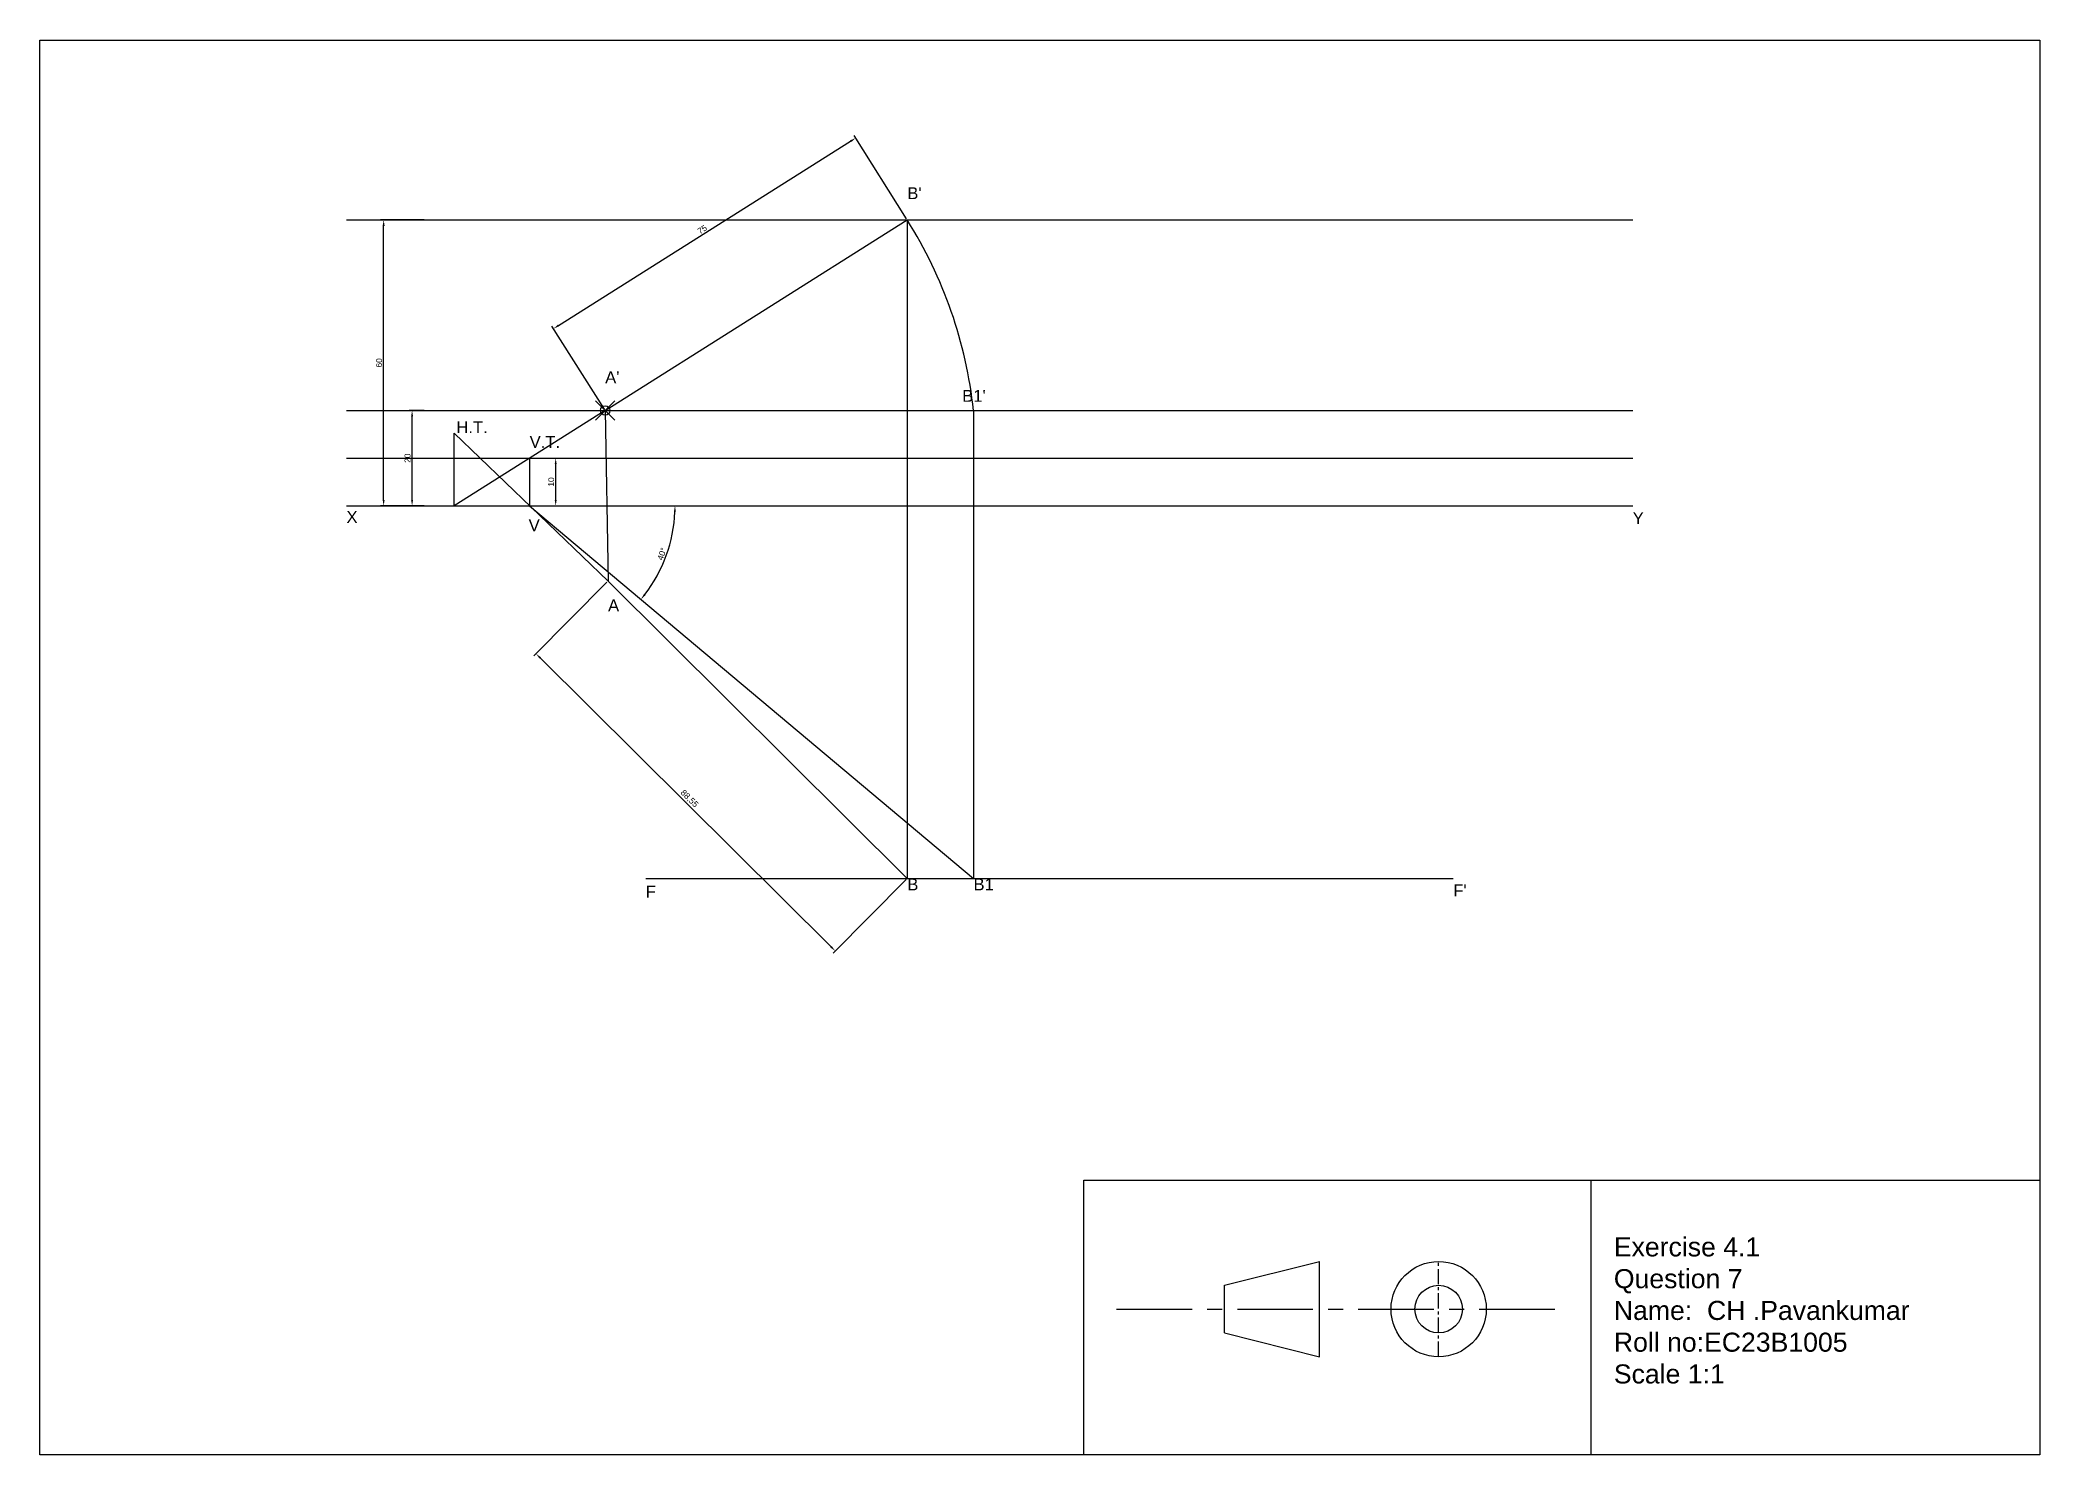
# Model space of a CAD drawing. Header units: millimetres. Extents: x 2477 to 7517, y 1798 to 2095.
# Drawn here: x 4997.4 to 5417.4, y 1798.3 to 2095.3 of the extents above; entities that cross this region are included whole.
import ezdxf

# ---------------------------------------------------------------- set-up
doc = ezdxf.new("R2010")
doc.units = ezdxf.units.MM
doc.header["$PDMODE"] = 35
doc.header["$PDSIZE"] = 2
doc.linetypes.add('CENTER', pattern=[50.8, 31.75, -6.35, 6.35, -6.35])
doc.styles.get("Standard").update_dxf_attribs({"font": 'arial.ttf'})
doc.dimstyles.new('ISO-25', dxfattribs={"dimscale": 0.5, "dimtxt": 2.5, "dimasz": 2.5, "dimexe": 1.25, "dimexo": 0.625, "dimtad": 1, "dimtxsty": 'Standard', "dimcen": 2.5, "dimadec": 0, "dimazin": 0, "dimtfac": 1, "dimtmove": 0, "dimatfit": 3, "dimfxl": 1, "dimarcsym": 0})

msp = doc.modelspace()

# ---------------------------------------------------------------- texts
at = {"color": 7, "true_color": 0xffffff, "char_height": 2.5, "attachment_point": 1}
for s, insert in [("B'", (5179.571, 2064.449)), ("A'", (5116.128, 2025.804)), ("B1'", (5191.106, 2021.911)), ('H.T.', (5084.876, 2015.333)), ('V.T.', (5100.267, 2012.248)), ('X', (5061.8, 1996.477)), ('Y', (5331.908, 1996.242)), ('V', (5100.06, 1994.716)), ('A', (5116.735, 1977.931)), ('F', (5124.643, 1917.831)), ('B', (5179.571, 1919.353)), ('B1', (5193.482, 1919.368)), ("F'", (5294.232, 1918.108))]:
    msp.add_mtext_dynamic_manual_height_columns(s, width=4.42811, gutter_width=39.618, heights=[0], dxfattribs=dict(at, insert=insert))
at = {"color": 6, "insert": (5327.951, 1844.028), "char_height": 4, "attachment_point": 1}
msp.add_mtext_dynamic_manual_height_columns('{\\C256;\\c16777215;Exercise 4.1^JQuestion 7\\PName:  CH .Pavankumar \\PRoll no:EC23B1005\\PScale 1:1}', width=90.33607, gutter_width=12.5, heights=[35.907], dxfattribs=at)

# ---------------------------------------------------------------- blocks, each defined once
blk = doc.blocks.new('*D51')
at = {"color": 0, "lineweight": -2, "transparency": 16777216}
for p, q in [((5179.4, 2057.85), (5168.4, 2075.3)), ((5106.35, 2035.44), (5167.68, 2074.11)), ((5115.96, 2017.85), (5104.96, 2035.3))]:
    blk.add_line(p, q, dxfattribs=at)
at = {"color": 0, "transparency": 16777216}
for points in [[(5167.56, 2074.28), (5167.79, 2073.93), (5168.73, 2074.77)], [(5106.24, 2035.62), (5106.46, 2035.27), (5105.29, 2034.77)]]:
    blk.add_solid(points, dxfattribs=at)
at = {"layer": 'Defpoints', "color": 0, "transparency": 16777216}
for p in [(5168.73, 2074.77), (5179.57, 2057.58), (5116.13, 2017.58)]:
    blk.add_point(p, dxfattribs=at)
at = {"color": 0, "transparency": 16777216, "insert": (5136.51, 2055.58), "char_height": 1.25, "attachment_point": 5, "rotation": 32.231}
blk.add_mtext('75', dxfattribs=at)
blk = doc.blocks.new('*D52')
at = {"color": 0, "lineweight": -2, "transparency": 16777216}
blk.add_arc((5100.27, 1997.58), 30.53, 322.3463, 357.6537, dxfattribs=at)
at = {"color": 0, "transparency": 16777216}
for points in [[(5130.56, 1996.34), (5130.98, 1996.33), (5130.79, 1997.58)], [(5124.6, 1978.81), (5124.27, 1979.07), (5123.65, 1977.96)]]:
    blk.add_solid(points, dxfattribs=at)
at = {"layer": 'Defpoints', "color": 0, "transparency": 16777216}
for p in [(5061.8, 1997.58), (5100.27, 1997.58), (5331.91, 1997.58), (5127.55, 1983.88), (5211.72, 1904.06)]:
    blk.add_point(p, dxfattribs=at)
at = {"color": 0, "transparency": 16777216, "insert": (5128.06, 1987.47), "char_height": 1.25, "attachment_point": 5, "rotation": 70}
blk.add_mtext('40°', dxfattribs=at)
blk = doc.blocks.new('*D53')
at = {"color": 0, "lineweight": -2, "transparency": 16777216}
for p, q in [((5100.58, 2007.58), (5106.36, 2007.58)), ((5105.74, 1998.83), (5105.74, 2006.33)), ((5100.58, 1997.58), (5106.36, 1997.58))]:
    blk.add_line(p, q, dxfattribs=at)
at = {"color": 0, "transparency": 16777216}
for points in [[(5105.53, 2006.33), (5105.95, 2006.33), (5105.74, 2007.58)], [(5105.53, 1998.83), (5105.95, 1998.83), (5105.74, 1997.58)]]:
    blk.add_solid(points, dxfattribs=at)
at = {"layer": 'Defpoints', "color": 0, "transparency": 16777216}
for p in [(5100.27, 2007.58), (5105.74, 2007.58), (5100.27, 1997.58)]:
    blk.add_point(p, dxfattribs=at)
at = {"color": 0, "transparency": 16777216, "insert": (5104.79, 2002.58), "char_height": 1.25, "attachment_point": 5, "rotation": 90}
blk.add_mtext('10', dxfattribs=at)
blk = doc.blocks.new('*D54')
at = {"color": 0, "lineweight": -2, "transparency": 16777216}
for p, q in [((5078.11, 2057.58), (5068.98, 2057.58)), ((5069.61, 1998.83), (5069.61, 2056.33)), ((5078.11, 1997.58), (5068.98, 1997.58))]:
    blk.add_line(p, q, dxfattribs=at)
at = {"color": 0, "transparency": 16777216}
for points in [[(5069.4, 2056.33), (5069.82, 2056.33), (5069.61, 2057.58)], [(5069.4, 1998.83), (5069.82, 1998.83), (5069.61, 1997.58)]]:
    blk.add_solid(points, dxfattribs=at)
at = {"layer": 'Defpoints', "color": 0, "transparency": 16777216}
for p in [(5069.61, 2057.58), (5078.42, 2057.58), (5078.42, 1997.58)]:
    blk.add_point(p, dxfattribs=at)
at = {"color": 0, "transparency": 16777216, "insert": (5068.66, 2027.58), "char_height": 1.25, "attachment_point": 5, "rotation": 90}
blk.add_mtext('60', dxfattribs=at)
blk = doc.blocks.new('*D55')
at = {"color": 0, "lineweight": -2, "transparency": 16777216}
for p, q in [((5078.11, 2017.58), (5074.96, 2017.58)), ((5075.58, 1998.83), (5075.58, 2016.33)), ((5078.11, 1997.58), (5074.96, 1997.58))]:
    blk.add_line(p, q, dxfattribs=at)
at = {"color": 0, "transparency": 16777216}
for points in [[(5075.37, 2016.33), (5075.79, 2016.33), (5075.58, 2017.58)], [(5075.37, 1998.83), (5075.79, 1998.83), (5075.58, 1997.58)]]:
    blk.add_solid(points, dxfattribs=at)
at = {"layer": 'Defpoints', "color": 0, "transparency": 16777216}
for p in [(5075.58, 2017.58), (5078.42, 2017.58), (5078.42, 1997.58)]:
    blk.add_point(p, dxfattribs=at)
at = {"color": 0, "transparency": 16777216, "insert": (5074.63, 2007.58), "char_height": 1.25, "attachment_point": 5, "rotation": 90}
blk.add_mtext('20', dxfattribs=at)
blk = doc.blocks.new('*D122')
at = {"color": 0, "lineweight": -2, "transparency": 16777216}
for p, q in [((5116.51, 1981.53), (5101.17, 1966.08)), ((5102.5, 1965.64), (5163.56, 1905.02)), ((5179.35, 1919.15), (5164.01, 1903.69))]:
    blk.add_line(p, q, dxfattribs=at)
at = {"color": 0, "transparency": 16777216}
for points in [[(5102.65, 1965.79), (5102.35, 1965.49), (5101.61, 1966.52)], [(5163.71, 1905.16), (5163.41, 1904.87), (5164.45, 1904.14)]]:
    blk.add_solid(points, dxfattribs=at)
at = {"layer": 'Defpoints', "color": 0, "transparency": 16777216}
for p in [(5116.73, 1981.75), (5179.57, 1919.37), (5164.45, 1904.14)]:
    blk.add_point(p, dxfattribs=at)
at = {"color": 0, "transparency": 16777216, "insert": (5133.78, 1936.08), "char_height": 1.25, "attachment_point": 5, "rotation": 315.2063}
blk.add_mtext('88,55', dxfattribs=at)

# ---------------------------------------------------------------- dimensions: what is measured, and where the dimension line sits
at = {"color": 7, "true_color": 0xffffff}
for p1, p2, distance, picture, middle in [((5116.128, 2017.585), (5179.571, 2057.585), 20.321, '*D51', (5136.506, 2055.577)), ((5116.735, 1981.753), (5179.571, 1919.368), -21.464, '*D122', (5133.78, 1936.083))]:
    dim = msp.add_aligned_dim(p1=p1, p2=p2, distance=distance, dimstyle='ISO-25', dxfattribs=at)
    dim.commit()
    dim.dimension.update_dxf_attribs({"geometry": picture, "text_midpoint": middle})
for base, p1, p2, picture, middle in [((5069.61, 2057.585), (5078.422, 1997.585), (5078.422, 2057.585), '*D54', (5068.659, 2027.585)), ((5075.582, 2017.585), (5078.422, 1997.585), (5078.422, 2017.585), '*D55', (5074.632, 2007.585)), ((5105.738, 2007.585), (5100.267, 1997.585), (5100.267, 2007.585), '*D53', (5104.787, 2002.585))]:
    dim = msp.add_linear_dim(base=base, p1=p1, p2=p2, angle=90, dimstyle='ISO-25', dxfattribs=at)
    dim.commit()
    dim.dimension.update_dxf_attribs({"geometry": picture, "text_midpoint": middle})
dim = msp.add_angular_dim_2l(base=(5127.547, 1983.884), line1=((5061.8, 1997.585), (5331.908, 1997.585)), line2=((5100.267, 1997.585), (5211.721, 1904.064)), dimstyle='ISO-25', dxfattribs=at)
dim.commit()
dim.dimension.update_dxf_attribs({"geometry": '*D52', "text_midpoint": (5128.059, 1987.469)})

# ---------------------------------------------------------------- linework, layer by layer
for p, q in [((5061.8, 2057.585), (5331.908, 2057.585)), ((5179.571, 2057.585), (5179.571, 1919.368)), ((5061.8, 2017.585), (5331.908, 2017.585)), ((5116.128, 2017.585), (5084.407, 1997.585)), ((5116.128, 2017.585), (5116.735, 1981.753)), ((5193.482, 2017.585), (5193.482, 1919.368)), ((5116.735, 1981.753), (5084.407, 2012.833)), ((5084.407, 1997.585), (5084.407, 2012.833)), ((5061.8, 2007.585), (5331.908, 2007.585)), ((5100.267, 2007.585), (5100.267, 1997.585)), ((5061.8, 1997.585), (5331.908, 1997.585)), ((5100.267, 1997.585), (5193.482, 1919.368)), ((5191.128, 1921.343), (5191.128, 1921.343)), ((5124.643, 1919.368), (5294.232, 1919.368)), ((5246.163, 1833.966), (5266.163, 1838.966)), ((5266.163, 1818.966), (5266.163, 1838.966)), ((5246.163, 1823.966), (5246.163, 1833.966)), ((5246.163, 1823.966), (5266.163, 1818.966))]:
    msp.add_line(p, q)
at = {"color": 3}
for p, q in [((5116.128, 2017.585), (5179.571, 2057.585)), ((5116.735, 1981.753), (5179.571, 1919.368))]:
    msp.add_line(p, q, dxfattribs=at)
at = {"color": 7, "true_color": 0xffffff}
msp.add_line((5323.141, 1856.042), (5323.141, 1798.349), dxfattribs=at)
at = {"linetype": 'CENTER', "ltscale": 0.1}
msp.add_line((5291.163, 1818.966), (5291.163, 1838.966), dxfattribs=at)
at = {"linetype": 'CENTER', "ltscale": 0.5}
msp.add_line((5223.49, 1828.966), (5317.685, 1828.966), dxfattribs=at)
msp.add_lwpolyline([(4997.443, 2095.349), (5417.443, 2095.349), (5417.443, 1798.349), (4997.443, 1798.349)], close=True)
at = {"color": 7, "true_color": 0xffffff}
msp.add_lwpolyline([(5417.443, 1798.349), (5216.682, 1798.349), (5216.682, 1856.042), (5417.443, 1856.042)], close=True, dxfattribs=at)
for radius in [10, 5]:
    msp.add_circle((5291.163, 1828.966), radius)
msp.add_arc((5100.267, 2007.585), 93.75, 6.1232, 32.23095)
msp.add_point((5116.128, 2017.585))

msp.set_redraw_order([(e.dxf.handle, doc.entitydb.next_handle()) for e in msp.query("TEXT MTEXT ATTDEF DIMENSION ARC_DIMENSION")])  # texts and dimensions are drawn at this point

doc.saveas('drawing.dxf')
